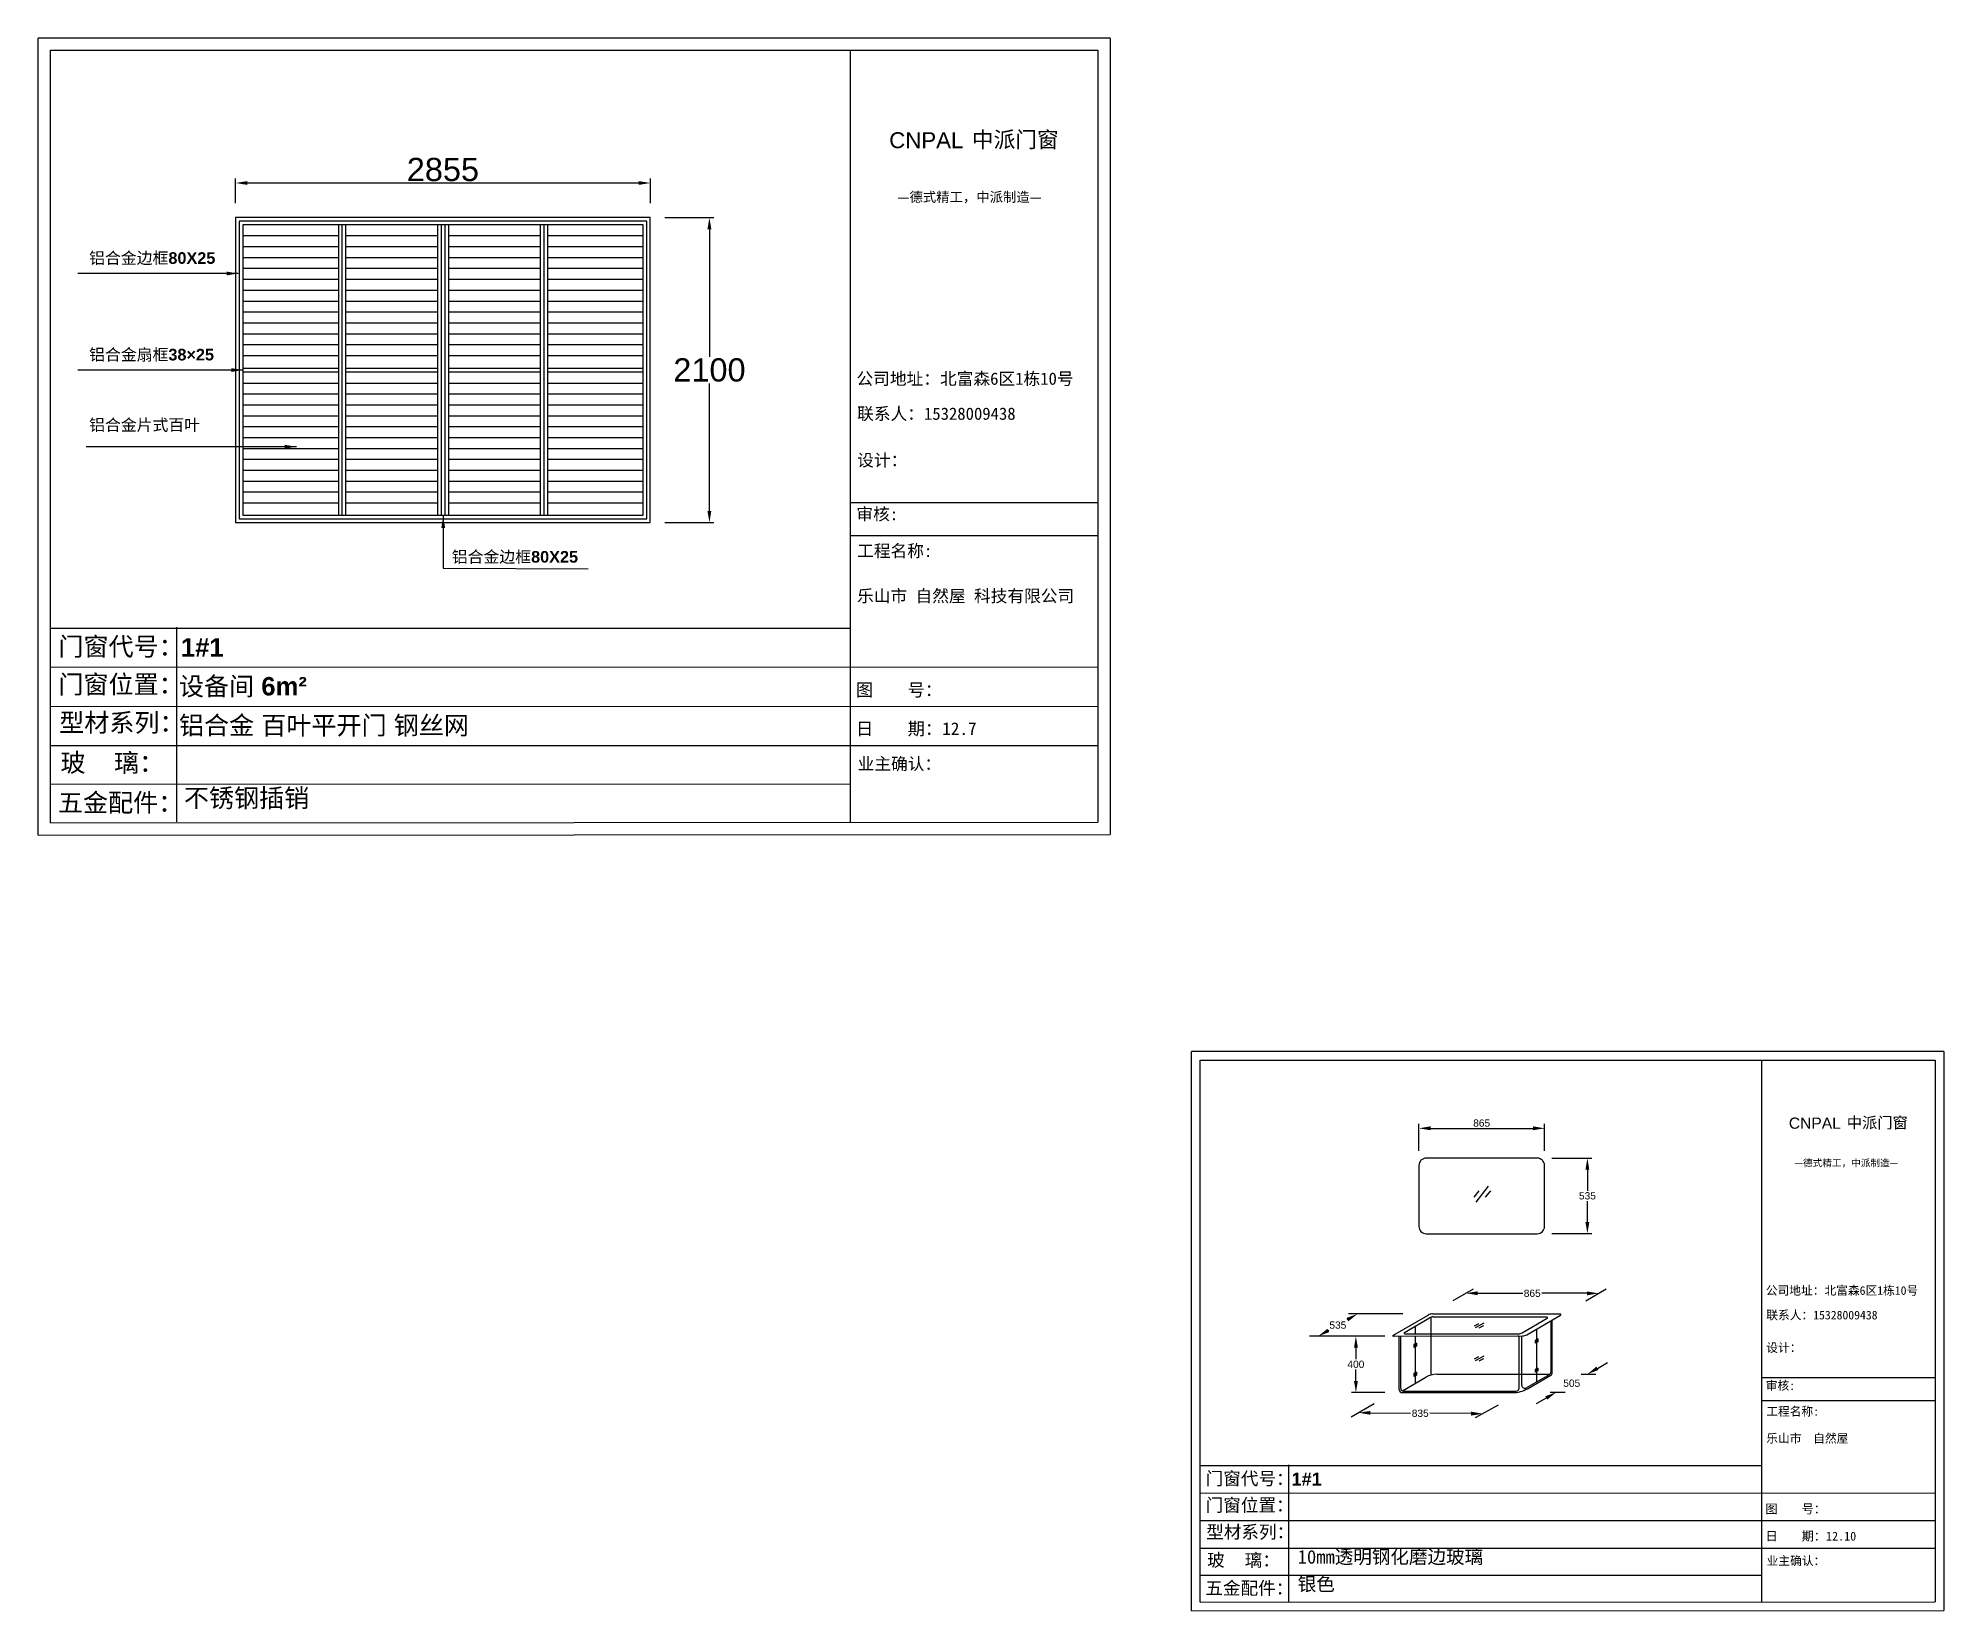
# Model space of a CAD drawing. Header units: inches. Extents: x -138455 to 599497, y -747149 to 13167.
# Drawn here: x 245142 to 258262, y -596886 to -586056 of the extents above; entities that cross this region are included whole.
import ezdxf

# ---------------------------------------------------------------- set-up
doc = ezdxf.new("R2010")
doc.units = ezdxf.units.IN
doc.header["$MEASUREMENT"] = 0
doc.header["$PDMODE"] = 35
doc.header["$PDSIZE"] = -3
doc.layers.add('0 @ 1', color=7, linetype='Continuous')
doc.styles.add('Annotative', font='arialbd.ttf')
doc.styles.add('MtXpl_', font='')
doc.styles.get("Standard").update_dxf_attribs({"font": 'arial.ttf'})
doc.styles.get('MtXpl_').set_extended_font_data('SimSun')
doc.dimstyles.get("Standard").update_dxf_attribs({"dimtxt": 80, "dimasz": 70, "dimexe": 40, "dimexo": 80, "dimgap": 0, "dimtad": 1, "dimtih": 1, "dimtoh": 1, "dimdec": 0, "dimzin": 0, "dimdsep": 46, "dimtxsty": 'Standard', "dimcen": 0.09, "dimadec": 0, "dimazin": 0, "dimtfac": 1, "dimtdec": 0, "dimtofl": 0, "dimtmove": 0, "dimatfit": 3, "dimfxl": 0, "dimtolj": 1, "dimtzin": 0, "dimarcsym": 0})

msp = doc.modelspace()

# ---------------------------------------------------------------- texts
for height, p in [(109.63, (251001.4, -586814.2)), (76.95, (257194.4, -593565.8))]:
    msp.add_text('CNPAL', height=height).set_placement(p)
at = {"style": 'MtXpl_'}
for s, height, p in [('中派门窗', 109.63, (251570.6, -586809.7)), ('—德式精工，中派制造—', 67.466, (251058.7, -587183.8)), ('公司地址：北富森6区1栋10号', 84.333, (250776, -588443.3)), ('联系人：15328009438', 84.333, (250780.6, -588684.4)), ('设计：', 84.33, (250780.8, -589004.4)), ('审核:', 84.33, (250775.4, -589375.6)), ('工程名称:', 84.33, (250780.4, -589628.9)), ('乐山市 自然屋 科技有限公司', 84.333, (250780.4, -589939.1)), ('图    号：', 87.15, (250772, -590587.7)), ('日    期：12.7', 87.145, (250772.3, -590854.7)), ('业主确认：', 84.33, (250784, -591095.1)), ('中派门窗', 76.95, (257593.9, -593562.7)), ('—德式精工，中派制造—', 47.355, (257234.6, -593825.2)), ('公司地址：北富森6区1栋10号', 59.193, (257036.2, -594709.3)), ('联系人：15328009438', 59.193, (257039.4, -594878.5)), ('设计：', 59.19, (257039.5, -595103.1)), ('审核:', 59.19, (257035.7, -595363.7)), ('工程名称:', 59.19, (257039.3, -595541.4)), ('乐山市  自然屋', 59.19, (257039.3, -595727.4)), ('图    号：', 61.17, (257033.4, -596214.5)), ('日    期：12.10', 61.167, (257033.6, -596401.8)), ('业主确认：', 59.19, (257041.8, -596570.6))]:
    msp.add_text(s, height=height, dxfattribs=at).set_placement(p)
at = {"layer": '0 @ 1', "style": 'Annotative'}
for s, height, p in [('铝合金边框80X25', 80, (245493.7, -587610.6)), ('铝合金扇框38×25', 80, (245493.7, -588275.7)), ('铝合金片式百叶', 80, (245493.7, -588759.7)), ('铝合金边框80X25', 80, (247990.5, -589667.9)), ('门窗代号：', 126.5, (245282.1, -590308.6)), ('1#1', 126.5, (246125.1, -590314.7)), ('门窗位置：', 126.5, (245282.1, -590569.2)), ('设备间 6m²', 126.5, (246112.1, -590582.3)), ('型材系列：', 126.5, (245287.4, -590832.5)), ('铝合金 百叶平开门 钢丝网', 126.499, (246112.1, -590851.5)), ('玻    璃：', 126.5, (245296.2, -591108.6)), ('五金配件：', 126.5, (245278.9, -591383.6)), ('门窗代号：', 88.79, (253180, -596018.6)), ('1#1', 88.79, (253771.7, -596022.8)), ('门窗位置：', 88.79, (253180, -596201.5)), ('型材系列：', 88.79, (253183.7, -596386.3)), ('玻    璃：', 88.79, (253189.9, -596580)), ('五金配件：', 88.79, (253177.8, -596773.1))]:
    msp.add_text(s, height=height, dxfattribs=at).set_placement(p)
at = {"layer": '0 @ 1', "attachment_point": 1, "style": 'Annotative'}
for s, width, insert, char_height in [('{\\fSimSun|b1|i0|c134|p2;不锈钢插销}', 7563.173, (246146.1, -591225.3), 126.499), ('{\\fSimSun|b1|i0|c134|p2;10mm透明钢化磨边玻璃}', 4396.385, (253813.7, -596466.6), 93.656), ('{\\fSimSun|b1|i0|c134|p2;银色}', 4396.385, (253813.8, -596653.9), 93.656)]:
    msp.add_mtext_dynamic_manual_height_columns(s, width=width, gutter_width=903.5, heights=[0], dxfattribs=dict(at, insert=insert, char_height=char_height))

# ---------------------------------------------------------------- blocks, each defined once
blk = doc.blocks.new('*D2419')
at = {"color": 0, "lineweight": -2, "transparency": 16777216}
for p, q in [((246502, -587192), (246502, -587024)), ((246582, -587054), (249277, -587054)), ((249357, -587192), (249357, -587024))]:
    blk.add_line(p, q, dxfattribs=at)
at = {"color": 0, "transparency": 16777216}
for points in [[(246582, -587041), (246582, -587067), (246502, -587054)], [(249277, -587041), (249277, -587067), (249357, -587054)]]:
    blk.add_solid(points, dxfattribs=at)
at = {"layer": 'Defpoints', "color": 0, "transparency": 16777216}
for p in [(249357, -587054), (246502, -587292), (249357, -587292)]:
    blk.add_point(p, dxfattribs=at)
at = {"color": 0, "transparency": 16777216, "insert": (247929, -586962), "char_height": 160, "attachment_point": 5}
blk.add_mtext('\\A1;2855', dxfattribs=at)
blk = doc.blocks.new('*D2420')
at = {"color": 0, "lineweight": -2, "transparency": 16777216}
for p, q in [((249457, -587292), (249794, -587292)), ((249764, -587372), (249764, -588250)), ((249764, -589312), (249764, -588434)), ((249457, -589392), (249794, -589392))]:
    blk.add_line(p, q, dxfattribs=at)
at = {"color": 0, "transparency": 16777216}
for points in [[(249750, -587372), (249777, -587372), (249764, -587292)], [(249750, -589312), (249777, -589312), (249764, -589392)]]:
    blk.add_solid(points, dxfattribs=at)
at = {"layer": 'Defpoints', "color": 0, "transparency": 16777216}
for p in [(249357, -587292), (249357, -589392), (249764, -589392)]:
    blk.add_point(p, dxfattribs=at)
at = {"color": 0, "transparency": 16777216, "insert": (249764, -588342), "char_height": 160, "attachment_point": 5}
blk.add_mtext('\\A1;2100', dxfattribs=at)
blk = doc.blocks.new('*D2521')
at = {"color": 0, "lineweight": -2, "transparency": 16777216}
for p, q in [((254339, -595461), (254181, -595551)), ((255193, -595468), (255035, -595557)), ((254313, -595522), (254591, -595524)), ((255007, -595527), (254722, -595525))]:
    blk.add_line(p, q, dxfattribs=at)
at = {"color": 0, "transparency": 16777216}
for points in [[(254313, -595509), (254313, -595535), (254233, -595521)], [(255007, -595514), (255007, -595541), (255087, -595528)]]:
    blk.add_solid(points, dxfattribs=at)
at = {"layer": 'Defpoints', "color": 0, "transparency": 16777216}
for p in [(254513, -595362), (255367, -595369), (255087, -595528)]:
    blk.add_point(p, dxfattribs=at)
at = {"color": 0, "transparency": 16777216, "insert": (254657, -595525), "char_height": 50, "attachment_point": 5}
blk.add_mtext('\\A1;835', dxfattribs=at)
blk = doc.blocks.new('*D2522')
at = {"color": 0, "lineweight": -2, "transparency": 16777216}
for p, q in [((254413, -594994), (254184, -594994)), ((254214, -595074), (254214, -595153)), ((254214, -595302), (254214, -595224)), ((254413, -595382), (254184, -595382))]:
    blk.add_line(p, q, dxfattribs=at)
at = {"color": 0, "transparency": 16777216}
for points in [[(254201, -595074), (254228, -595074), (254214, -594994)], [(254201, -595302), (254228, -595302), (254214, -595382)]]:
    blk.add_solid(points, dxfattribs=at)
at = {"layer": 'Defpoints', "color": 0, "transparency": 16777216}
for p in [(254513, -594994), (254214, -595382), (254513, -595382)]:
    blk.add_point(p, dxfattribs=at)
at = {"color": 0, "transparency": 16777216, "insert": (254214, -595188), "char_height": 50, "attachment_point": 5}
blk.add_mtext('\\A1;400', dxfattribs=at)
blk = doc.blocks.new('*D2523')
at = {"color": 0, "lineweight": -2, "transparency": 16777216}
for p, q in [((254025, -594955), (254027, -594953)), ((254156, -594880), (254153, -594882)), ((254538, -594841), (254164, -594841)), ((254268, -594994), (253894, -594994))]:
    blk.add_line(p, q, dxfattribs=at)
at = {"color": 0, "transparency": 16777216}
for points in [[(254018, -594943), (254031, -594966), (253955, -594994)], [(254149, -594869), (254162, -594892), (254225, -594841)]]:
    blk.add_solid(points, dxfattribs=at)
at = {"layer": 'Defpoints', "color": 0, "transparency": 16777216}
for p in [(254225, -594841), (254741, -594841), (254471, -594994)]:
    blk.add_point(p, dxfattribs=at)
at = {"color": 0, "transparency": 16777216, "insert": (254090, -594918), "char_height": 50, "attachment_point": 5}
blk.add_mtext('\\A1;535', dxfattribs=at)
blk = doc.blocks.new('*D2524')
at = {"color": 0, "lineweight": -2, "transparency": 16777216}
for p, q in [((255877, -595216), (255946, -595176)), ((255766, -595256), (255867, -595256)), ((255524, -595420), (255455, -595460)), ((255552, -595380), (255654, -595380))]:
    blk.add_line(p, q, dxfattribs=at)
at = {"color": 0, "transparency": 16777216}
for points in [[(255870, -595204), (255883, -595227), (255807, -595256)], [(255518, -595408), (255531, -595431), (255594, -595380)]]:
    blk.add_solid(points, dxfattribs=at)
at = {"layer": 'Defpoints', "color": 0, "transparency": 16777216}
for p in [(255566, -595256), (255807, -595256), (255353, -595380)]:
    blk.add_point(p, dxfattribs=at)
at = {"color": 0, "transparency": 16777216, "insert": (255700, -595318), "char_height": 50, "attachment_point": 5}
blk.add_mtext('\\A1;505', dxfattribs=at)
blk = doc.blocks.new('*D2525')
at = {"color": 0, "lineweight": -2, "transparency": 16777216}
for p, q in [((254884, -594749), (255024, -594668)), ((255052, -594698), (255363, -594699)), ((255804, -594699), (255494, -594699)), ((255796, -594750), (255936, -594669))]:
    blk.add_line(p, q, dxfattribs=at)
at = {"color": 0, "transparency": 16777216}
for points in [[(255052, -594685), (255052, -594712), (254972, -594698)], [(255804, -594686), (255804, -594713), (255884, -594699)]]:
    blk.add_solid(points, dxfattribs=at)
at = {"layer": 'Defpoints', "color": 0, "transparency": 16777216}
for p in [(255884, -594699), (254711, -594849), (255623, -594850)]:
    blk.add_point(p, dxfattribs=at)
at = {"color": 0, "transparency": 16777216, "insert": (255428, -594699), "char_height": 50, "attachment_point": 5}
blk.add_mtext('\\A1;865', dxfattribs=at)
blk = doc.blocks.new('*D2526')
at = {"color": 0, "lineweight": -2, "transparency": 16777216}
for p, q in [((255563, -593768), (255838, -593768)), ((255808, -593848), (255808, -593993)), ((255808, -594208), (255808, -594064)), ((255563, -594288), (255838, -594288))]:
    blk.add_line(p, q, dxfattribs=at)
at = {"color": 0, "transparency": 16777216}
for points in [[(255794, -593848), (255821, -593848), (255808, -593768)], [(255794, -594208), (255821, -594208), (255808, -594288)]]:
    blk.add_solid(points, dxfattribs=at)
at = {"layer": 'Defpoints', "color": 0, "transparency": 16777216}
for p in [(255463, -593768), (255463, -594288), (255808, -594288)]:
    blk.add_point(p, dxfattribs=at)
at = {"color": 0, "transparency": 16777216, "insert": (255808, -594028), "char_height": 50, "attachment_point": 5}
blk.add_mtext('\\A1;535', dxfattribs=at)
blk = doc.blocks.new('*D2527')
at = {"color": 0, "lineweight": -2, "transparency": 16777216}
for p, q in [((254648, -593718), (254648, -593533)), ((254728, -593563), (255433, -593563)), ((255513, -593718), (255513, -593533))]:
    blk.add_line(p, q, dxfattribs=at)
at = {"color": 0, "transparency": 16777216}
for points in [[(254728, -593549), (254728, -593576), (254648, -593563)], [(255433, -593549), (255433, -593576), (255513, -593563)]]:
    blk.add_solid(points, dxfattribs=at)
at = {"layer": 'Defpoints', "color": 0, "transparency": 16777216}
for p in [(255513, -593563), (254648, -593818), (255513, -593818)]:
    blk.add_point(p, dxfattribs=at)
at = {"color": 0, "transparency": 16777216, "insert": (255080, -593527), "char_height": 50, "attachment_point": 5}
blk.add_mtext('\\A1;865', dxfattribs=at)

# ---------------------------------------------------------------- dimensions: what is measured, and where the dimension line sits
dim = msp.add_linear_dim(base=(249356.8, -587054.1), p1=(246501.8, -587292), p2=(249356.8, -587292), dimstyle='Standard', override={"dimtxt": 160, "dimasz": 80, "dimexe": 30, "dimexo": 100, "dimgap": 10, "dimfxl": 100})
dim.commit()
dim.dimension.update_dxf_attribs({"geometry": '*D2419', "text_midpoint": (247929.3, -586962.4)})
dim = msp.add_linear_dim(base=(249763.5, -589392), p1=(249356.8, -587292), p2=(249356.8, -589392), angle=90, dimstyle='Standard', override={"dimtxt": 160, "dimasz": 80, "dimexe": 30, "dimexo": 100, "dimgap": 10, "dimfxl": 100})
dim.commit()
dim.dimension.update_dxf_attribs({"geometry": '*D2420', "text_midpoint": (249763.5, -588342)})
dim = msp.add_linear_dim(base=(255512.6, -593562.8), p1=(254647.6, -593818.3), p2=(255512.6, -593818.3), text='865', dimstyle='Standard', override={"dimtxt": 50, "dimasz": 80, "dimexe": 30, "dimexo": 100, "dimgap": 10, "dimfxl": 100})
dim.commit()
dim.dimension.update_dxf_attribs({"geometry": '*D2527', "text_midpoint": (255080.1, -593527.2)})
dim = msp.add_linear_dim(base=(255807.5, -594288.3), p1=(255462.6, -593768.3), p2=(255462.6, -594288.3), angle=90, text='535', dimstyle='Standard', override={"dimtxt": 50, "dimasz": 80, "dimexe": 30, "dimexo": 100, "dimgap": 10, "dimfxl": 100})
dim.commit()
dim.dimension.update_dxf_attribs({"geometry": '*D2526', "text_midpoint": (255807.5, -594028.3)})
dim = msp.add_aligned_dim(p1=(254711.1, -594849), p2=(255622.9, -594850.2), distance=151.2, text='865', dimstyle='Standard', override={"dimtxt": 50, "dimasz": 80, "dimexe": 30, "dimexo": 100, "dimgap": 10, "dimfxl": 100})
dim.commit()
dim.dimension.update_dxf_attribs({"geometry": '*D2525', "text_midpoint": (255428.3, -594698.7)})
for base, p1, p2, angle, text, picture, middle in [((254225.1, -594840.9), (254470.9, -594994.1), (254741.1, -594840.9), 29.54986, '535', '*D2523', (254090, -594917.5)), ((254214.4, -595382.5), (254513, -594994), (254513, -595382.5), 270, '400', '*D2522', (254214.4, -595188.3)), ((255807.3, -595256), (255352.6, -595379.8), (255566.2, -595256), 30.10236, '505', '*D2524', (255700.5, -595317.9)), ((255086.9, -595527.8), (254513, -595362.5), (255367, -595368.8), 359.57503, '835', '*D2521', (254656.9, -595524.6))]:
    dim = msp.add_linear_dim(base=base, p1=p1, p2=p2, angle=angle, text=text, dimstyle='Standard', override={"dimtxt": 50, "dimasz": 80, "dimexe": 30, "dimexo": 100, "dimgap": 10, "dimfxl": 100})
    dim.commit()
    dim.dimension.update_dxf_attribs({"geometry": picture, "text_midpoint": middle, "dimtype": 161})

# ---------------------------------------------------------------- linework, layer by layer
for p, q in [((252522.3, -586056.4), (245142.4, -586056.4)), ((245142.4, -591543.9), (245142.4, -586056.4)), ((245226.8, -586140.4), (252438.3, -586140.4)), ((245226.8, -591459.5), (245226.8, -586140.4)), ((250732.1, -586140.4), (250732.1, -591455)), ((252438.3, -586140.4), (252438.3, -591454.8)), ((252522.3, -586056.4), (252522.3, -591539)), ((249331.8, -587317), (246526.8, -587317)), ((246526.8, -587317), (246526.8, -589367)), ((246551.8, -587342), (246551.8, -589342)), ((247916.8, -587342), (246551.8, -587342)), ((247209.3, -587342), (247209.3, -589342)), ((247234.3, -587342), (247234.3, -589342)), ((247259.3, -587342), (247259.3, -589342)), ((247891.8, -587342), (247891.8, -589342)), ((247916.8, -587342), (247916.8, -589342)), ((247916.8, -587342), (247916.8, -589342)), ((247941.8, -587342), (247916.8, -587342)), ((249306.8, -587342), (247941.8, -587342)), ((247941.8, -587342), (247941.8, -589342)), ((247941.8, -587342), (247941.8, -589342)), ((247966.8, -587342), (247966.8, -589342)), ((248599.3, -587342), (248599.3, -589342)), ((248624.3, -587342), (248624.3, -589342)), ((248649.3, -587342), (248649.3, -589342)), ((249306.8, -589342), (249306.8, -587342)), ((249331.8, -589367), (249331.8, -587317)), ((247209.3, -587418.8), (246551.8, -587418.8)), ((247891.8, -587418.8), (247259.3, -587418.8)), ((248599.3, -587418.8), (247966.8, -587418.8)), ((249306.8, -587418.8), (248649.3, -587418.8)), ((247209.3, -587493.8), (246551.8, -587493.8)), ((247209.3, -587568.8), (246551.8, -587568.8)), ((247891.8, -587493.8), (247259.3, -587493.8)), ((247891.8, -587568.8), (247259.3, -587568.8)), ((248599.3, -587493.8), (247966.8, -587493.8)), ((248599.3, -587568.8), (247966.8, -587568.8)), ((249306.8, -587493.8), (248649.3, -587493.8)), ((249306.8, -587568.8), (248649.3, -587568.8)), ((247209.3, -587643.8), (246551.8, -587643.8)), ((247209.3, -587718.8), (246551.8, -587718.8)), ((247891.8, -587643.8), (247259.3, -587643.8)), ((247891.8, -587718.8), (247259.3, -587718.8)), ((248599.3, -587643.8), (247966.8, -587643.8)), ((248599.3, -587718.8), (247966.8, -587718.8)), ((249306.8, -587643.8), (248649.3, -587643.8)), ((249306.8, -587718.8), (248649.3, -587718.8)), ((247209.3, -587793.8), (246551.8, -587793.8)), ((247209.3, -587868.8), (246551.8, -587868.8)), ((247891.8, -587793.8), (247259.3, -587793.8)), ((247891.8, -587868.8), (247259.3, -587868.8)), ((248599.3, -587793.8), (247966.8, -587793.8)), ((248599.3, -587868.8), (247966.8, -587868.8)), ((249306.8, -587793.8), (248649.3, -587793.8)), ((249306.8, -587868.8), (248649.3, -587868.8)), ((247209.3, -587943.8), (246551.8, -587943.8)), ((247891.8, -587943.8), (247259.3, -587943.8)), ((248599.3, -587943.8), (247966.8, -587943.8)), ((249306.8, -587943.8), (248649.3, -587943.8)), ((247209.3, -588018.8), (246551.8, -588018.8)), ((247209.3, -588093.8), (246551.8, -588093.8)), ((247891.8, -588018.8), (247259.3, -588018.8)), ((247891.8, -588093.8), (247259.3, -588093.8)), ((248599.3, -588018.8), (247966.8, -588018.8)), ((248599.3, -588093.8), (247966.8, -588093.8)), ((249306.8, -588018.8), (248649.3, -588018.8)), ((249306.8, -588093.8), (248649.3, -588093.8)), ((247209.3, -588168.8), (246551.8, -588168.8)), ((247209.3, -588243.8), (246551.8, -588243.8)), ((247891.8, -588168.8), (247259.3, -588168.8)), ((247891.8, -588243.8), (247259.3, -588243.8)), ((248599.3, -588168.8), (247966.8, -588168.8)), ((248599.3, -588243.8), (247966.8, -588243.8)), ((249306.8, -588168.8), (248649.3, -588168.8)), ((249306.8, -588243.8), (248649.3, -588243.8)), ((246551.8, -588329.5), (247209.3, -588329.5)), ((246551.8, -588354.5), (247209.3, -588354.5)), ((247259.3, -588329.5), (247891.8, -588329.5)), ((247259.3, -588354.5), (247891.8, -588354.5)), ((247966.8, -588329.5), (248599.3, -588329.5)), ((247966.8, -588354.5), (248599.3, -588354.5)), ((248649.3, -588329.5), (249306.8, -588329.5)), ((248649.3, -588354.5), (249306.8, -588354.5)), ((247209.3, -588433.8), (246551.8, -588433.8)), ((247209.3, -588508.8), (246551.8, -588508.8)), ((247891.8, -588433.8), (247259.3, -588433.8)), ((247891.8, -588508.8), (247259.3, -588508.8)), ((248599.3, -588433.8), (247966.8, -588433.8)), ((248599.3, -588508.8), (247966.8, -588508.8)), ((249306.8, -588433.8), (248649.3, -588433.8)), ((249306.8, -588508.8), (248649.3, -588508.8)), ((247209.3, -588583.8), (246551.8, -588583.8)), ((247209.3, -588658.8), (246551.8, -588658.8)), ((247891.8, -588583.8), (247259.3, -588583.8)), ((247891.8, -588658.8), (247259.3, -588658.8)), ((248599.3, -588583.8), (247966.8, -588583.8)), ((248599.3, -588658.8), (247966.8, -588658.8)), ((249306.8, -588583.8), (248649.3, -588583.8)), ((249306.8, -588658.8), (248649.3, -588658.8)), ((247209.3, -588733.8), (246551.8, -588733.8)), ((247891.8, -588733.8), (247259.3, -588733.8)), ((248599.3, -588733.8), (247966.8, -588733.8)), ((249306.8, -588733.8), (248649.3, -588733.8)), ((247209.3, -588808.8), (246551.8, -588808.8)), ((247209.3, -588883.8), (246551.8, -588883.8)), ((247891.8, -588808.8), (247259.3, -588808.8)), ((247891.8, -588883.8), (247259.3, -588883.8)), ((248599.3, -588808.8), (247966.8, -588808.8)), ((248599.3, -588883.8), (247966.8, -588883.8)), ((249306.8, -588808.8), (248649.3, -588808.8)), ((249306.8, -588883.8), (248649.3, -588883.8)), ((247209.3, -588958.8), (246551.8, -588958.8)), ((247209.3, -589033.8), (246551.8, -589033.8)), ((247891.8, -588958.8), (247259.3, -588958.8)), ((247891.8, -589033.8), (247259.3, -589033.8)), ((248599.3, -588958.8), (247966.8, -588958.8)), ((248599.3, -589033.8), (247966.8, -589033.8)), ((249306.8, -588958.8), (248649.3, -588958.8)), ((249306.8, -589033.8), (248649.3, -589033.8)), ((247209.3, -589108.8), (246551.8, -589108.8)), ((247209.3, -589183.8), (246551.8, -589183.8)), ((247891.8, -589108.8), (247259.3, -589108.8)), ((247891.8, -589183.8), (247259.3, -589183.8)), ((248599.3, -589108.8), (247966.8, -589108.8)), ((248599.3, -589183.8), (247966.8, -589183.8)), ((249306.8, -589108.8), (248649.3, -589108.8)), ((249306.8, -589183.8), (248649.3, -589183.8)), ((247209.3, -589258.8), (246551.8, -589258.8)), ((247891.8, -589258.8), (247259.3, -589258.8)), ((248599.3, -589258.8), (247966.8, -589258.8)), ((249306.8, -589258.8), (248649.3, -589258.8)), ((250732.1, -589254.9), (252438.3, -589254.9)), ((246526.8, -589367), (249331.8, -589367)), ((246551.8, -589342), (249306.8, -589342)), ((250732.1, -589480.8), (252438.3, -589480.8)), ((246095, -590112.6), (246095.4, -591453.4)), ((245225.9, -590119.2), (250732.1, -590119.2)), ((245226.1, -590388.4), (252438.3, -590386.5)), ((245226.2, -590657.6), (252438.3, -590655.8)), ((245226.4, -590927.1), (252438.3, -590927.1)), ((245226.6, -591194.3), (250732.1, -591191.9)), ((245142.4, -591543.9), (252522.3, -591539)), ((245226.8, -591459.5), (252438.3, -591454.8)), ((258261.9, -593033.9), (253082, -593033.9)), ((253082, -596885.6), (253082, -593033.9)), ((253141.2, -593092.9), (258202.9, -593092.9)), ((253141.2, -596826.3), (253141.2, -593092.9)), ((257005.4, -593092.9), (257005.4, -596823.2)), ((258202.9, -593092.9), (258202.9, -596823)), ((258261.9, -593033.9), (258261.9, -596882.2)), ((255061.4, -593993.4), (255026.2, -594036.4)), ((255124.2, -593961.8), (255039.7, -594070.5)), ((255140.3, -593993.4), (255105.1, -594036.4)), ((254469.4, -594988.5), (254711.1, -594849)), ((254547.8, -594968.2), (254720.9, -594868.2)), ((254622.1, -594925.3), (254622.1, -594977.5)), ((254731.2, -595262), (254731.2, -594863.7)), ((254741.1, -594840.9), (255620.4, -594840.9)), ((254745.9, -594861.5), (255528.9, -594861.5)), ((255058, -594908), (255027.7, -594925.5)), ((255094.3, -594903.6), (255035.9, -594937.3)), ((255091.9, -594921.9), (255061.6, -594939.5)), ((255358.2, -594970.8), (255531.4, -594870.8)), ((255390.5, -594984.4), (255622.9, -594850.2)), ((255457.1, -594946), (255457.1, -595309.5)), ((255557.5, -595240), (255557.5, -594888)), ((255566.2, -595245), (255566.2, -594883)), ((254479.7, -594994.1), (254470.9, -594994.1)), ((254479.7, -594994.1), (255360.6, -594992.4)), ((254513, -595362.5), (254513, -594994)), ((254523, -595352.5), (254523, -594994)), ((254550.3, -594977.5), (255333.2, -594977.5)), ((254622.1, -595047.4), (254613.4, -595052.4)), ((254613.4, -595052.4), (254613.4, -595071.7)), ((254622.1, -595066.7), (254613.4, -595071.7)), ((254622.1, -594993.8), (254622.1, -595319.5)), ((254630.7, -595042.4), (254622.1, -595047.4)), ((254630.7, -595061.7), (254622.1, -595066.7)), ((254630.7, -595042.4), (254630.7, -595061.7)), ((255338, -595352.5), (255338, -595002.5)), ((255356.6, -595332.9), (255356.6, -594992.4)), ((255457.1, -595018.4), (255448.4, -595023.4)), ((255448.4, -595023.4), (255448.4, -595042.8)), ((255457.1, -595037.8), (255448.4, -595042.8)), ((255465.7, -595013.4), (255457.1, -595018.4)), ((255465.7, -595032.8), (255457.1, -595037.8)), ((255465.7, -595013.4), (255465.7, -595032.8)), ((255058, -595135.2), (255027.7, -595152.8)), ((255094.3, -595130.8), (255035.9, -595164.5)), ((255091.9, -595149.1), (255061.6, -595166.7)), ((255457.1, -595218.5), (255448.4, -595223.5)), ((255448.4, -595223.5), (255448.4, -595242.9)), ((255465.7, -595213.5), (255457.1, -595218.5)), ((255465.7, -595213.5), (255465.7, -595232.9)), ((254534, -595370.4), (254696.4, -595276.6)), ((254622.1, -595247.5), (254613.4, -595252.5)), ((254613.4, -595252.5), (254613.4, -595271.8)), ((254622.1, -595266.8), (254613.4, -595271.8)), ((254630.7, -595242.5), (254622.1, -595247.5)), ((254630.7, -595261.8), (254622.1, -595266.8)), ((254630.7, -595242.5), (254630.7, -595261.8)), ((254771.4, -595256.5), (255548.8, -595256.5)), ((255386.6, -595350.2), (255547.5, -595257.3)), ((255394.4, -595355.7), (255556.2, -595262.3)), ((255457.1, -595237.9), (255448.4, -595242.9)), ((255465.7, -595232.9), (255457.1, -595237.9)), ((257005.4, -595278.9), (258202.9, -595278.9)), ((254533, -595382.5), (255294.4, -595382.5)), ((254543, -595372.5), (255318, -595372.5)), ((257005.4, -595437.5), (258202.9, -595437.5)), ((253140.6, -595885.6), (257005.4, -595885.6)), ((253750.6, -595880.9), (253750.8, -596822.1)), ((253140.7, -596074.5), (258202.9, -596073.2)), ((253140.8, -596263.5), (258202.9, -596262.2)), ((253140.9, -596452.6), (258202.9, -596452.6)), ((253141, -596640.2), (257005.4, -596638.5)), ((253082, -596885.6), (258261.9, -596882.2)), ((253141.2, -596826.3), (258202.9, -596823))]:
    msp.add_line(p, q)
msp.add_lwpolyline([(246501.8, -589392), (249356.8, -589392), (249356.8, -587292), (246501.8, -587292)], close=True)
msp.add_lwpolyline([(254697.6, -594288.3), (255462.6, -594288.3, 0.4142136), (255512.6, -594238.3), (255512.6, -593818.3, 0.4142136), (255462.6, -593768.3), (254697.6, -593768.3, 0.4142136), (254647.6, -593818.3), (254647.6, -594238.3, 0.4142136)], format="xyb", close=True)
for centre, radius, start, end in [((254550.3, -594972.5), 5, 120, 270), ((254741.1, -594900.9), 60, 90, 120), ((254745.9, -594911.5), 50, 90, 120), ((255528.9, -594866.5), 5, 300, 90), ((255620.4, -594845.9), 5, 300, 90), ((254470.9, -594991.1), 3, 120, 270), ((255328, -595002.5), 10, 0, 90), ((255333.2, -594927.5), 50, 270, 300), ((255360.5, -594932.4), 60, 270.10876, 300), ((254543, -595352.5), 20, 180, 270), ((254771.4, -595406.5), 150, 90, 120), ((255294.4, -595182.5), 200, 270, 300), ((255318, -595352.5), 20, 270, 0), ((255376.6, -595332.9), 20, 180, 300), ((255537.5, -595240), 20, 300, 0), ((255546.2, -595245), 20, 300, 0), ((254533, -595362.5), 20, 180, 270)]:
    msp.add_arc(centre, radius, start, end)

msp.set_redraw_order([(e.dxf.handle, doc.entitydb.next_handle()) for e in msp.query("TEXT MTEXT ATTDEF DIMENSION ARC_DIMENSION")])  # texts and dimensions are drawn at this point

# ---------------------------------------------------------------- leaders
for points in [[(246519.8, -587677.1), (245416.6, -587677.1)], [(246551.8, -588342), (245416.6, -588342.1)], [(246920.7, -588869.8), (245474.1, -588869.8)], [(247931.1, -589348.5), (247931.1, -589706), (248927.9, -589710.7)]]:
    msp.add_leader(points, dimstyle='Standard', override={"dimtxt": 160, "dimasz": 80, "dimexe": 30, "dimexo": 100, "dimgap": 10, "dimtad": 0, "dimfxl": 100})

doc.saveas('drawing.dxf')
